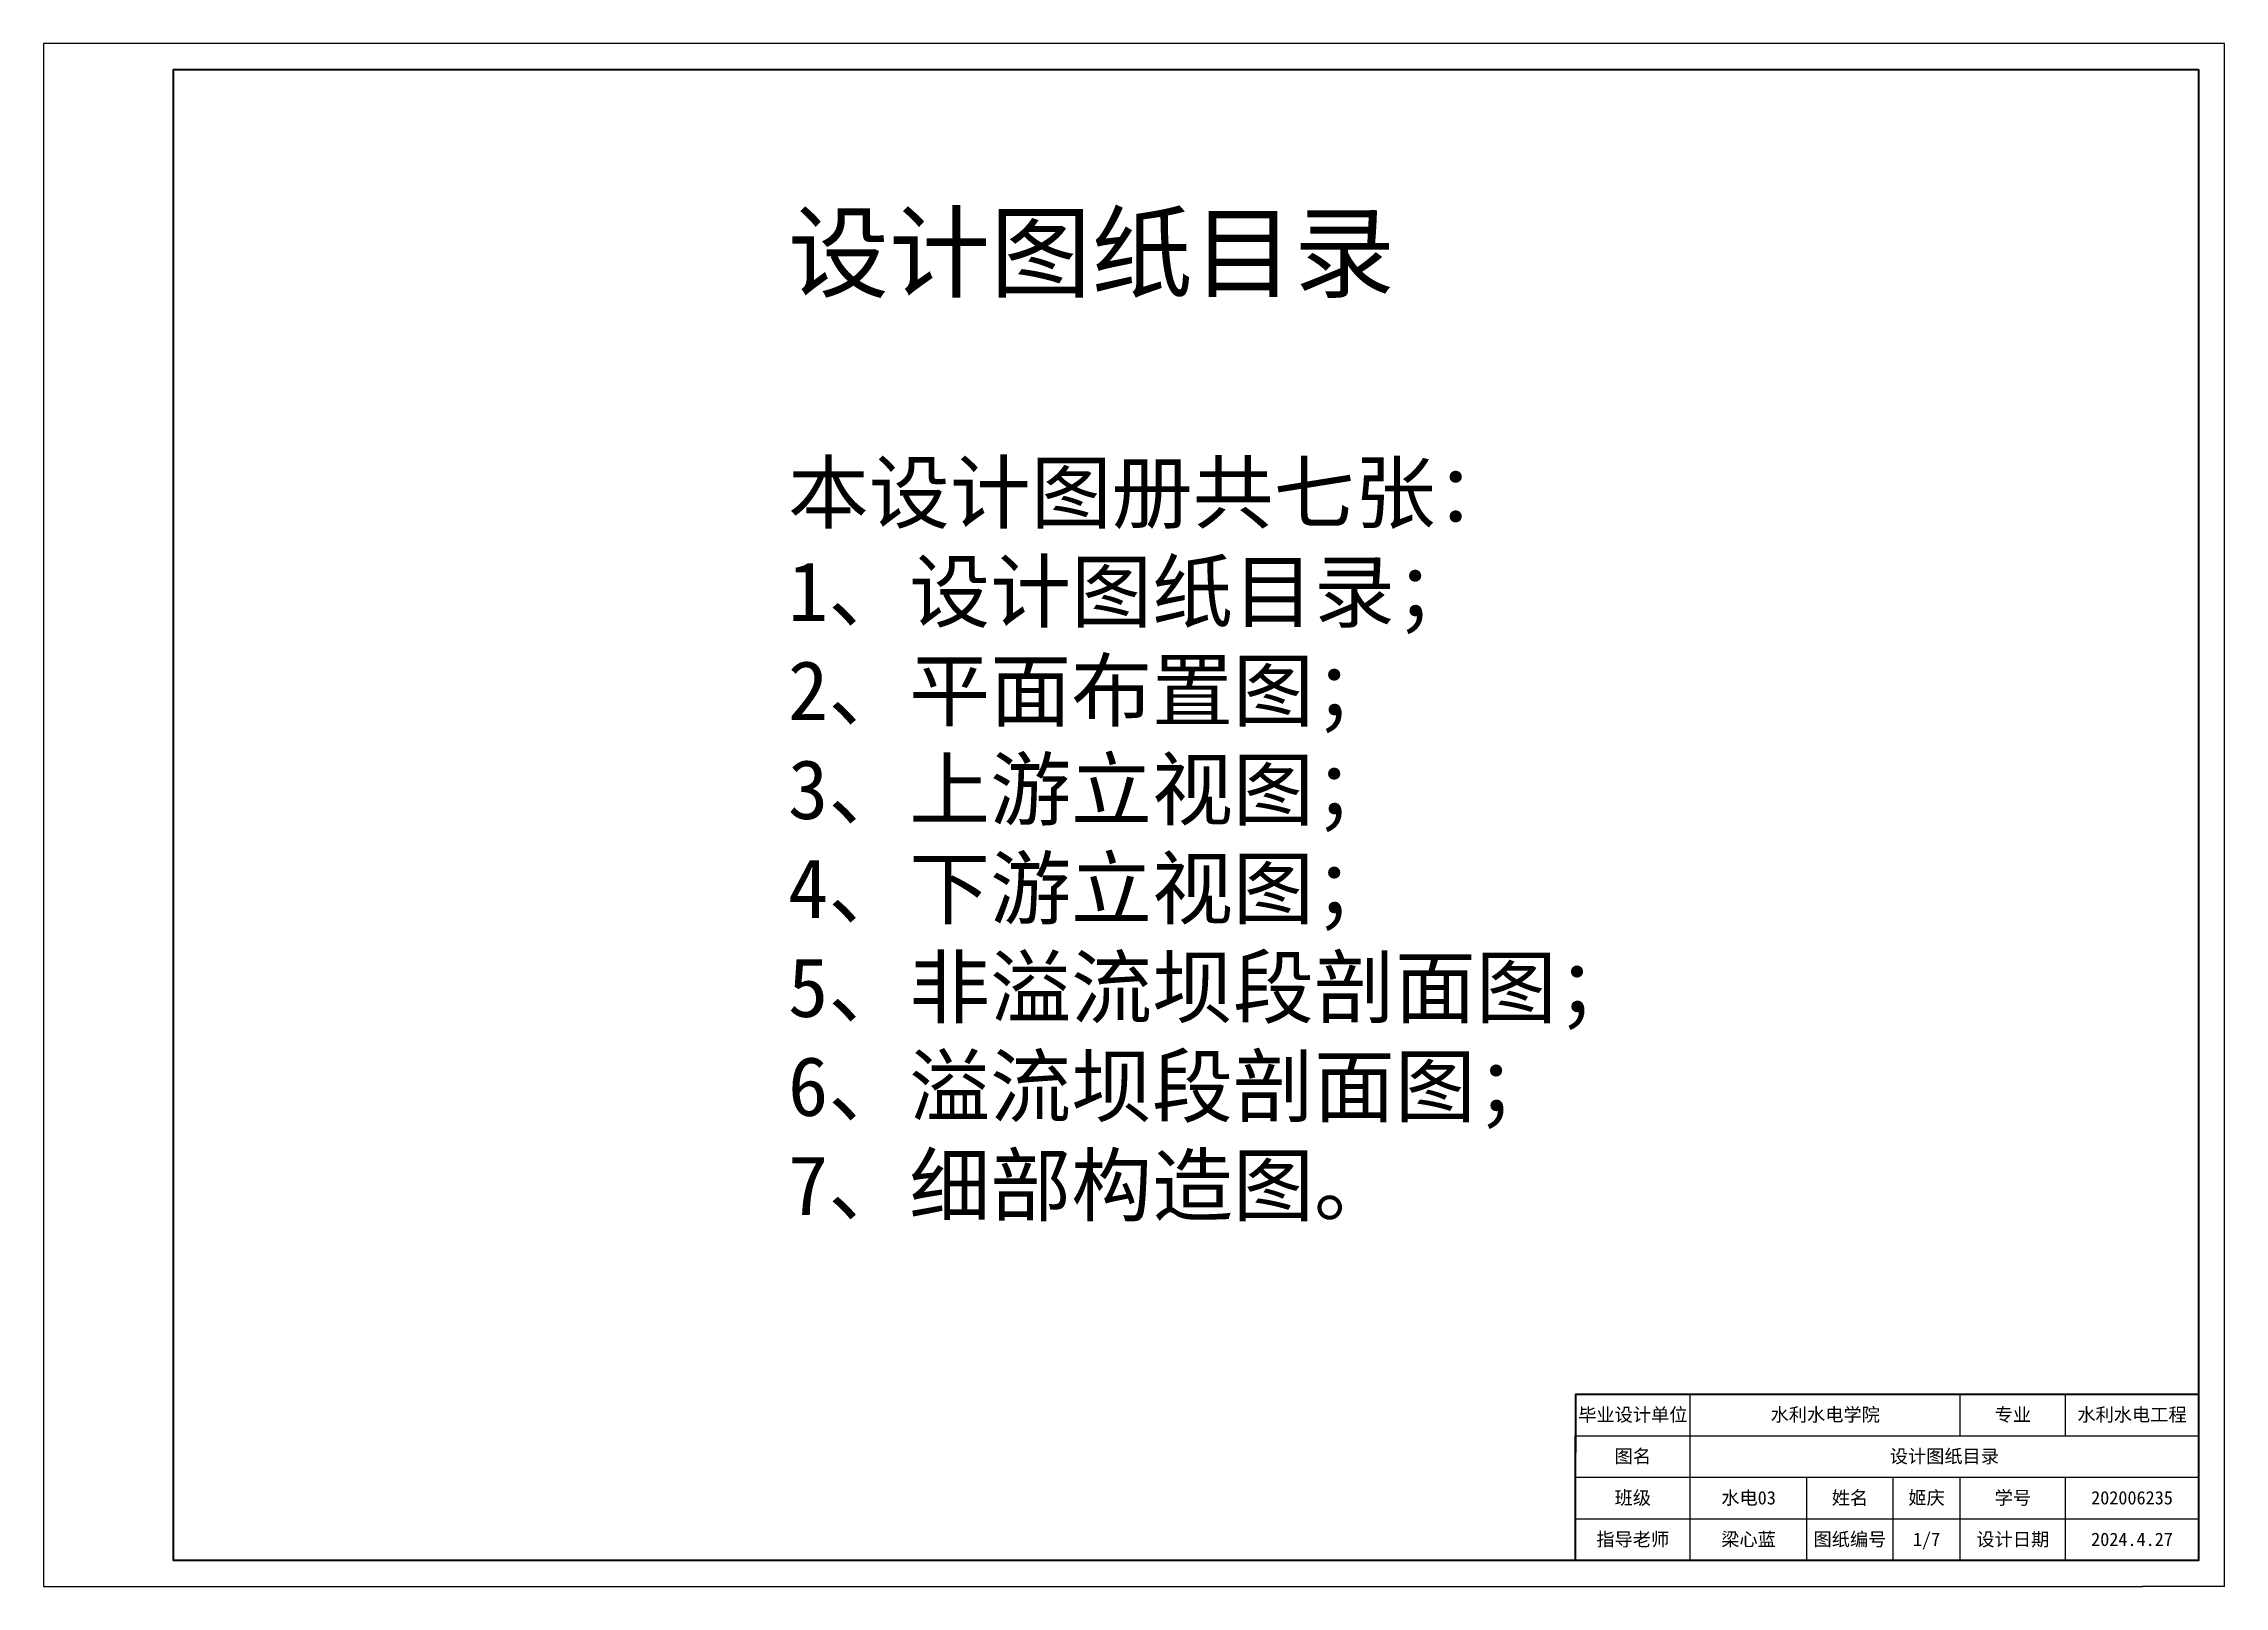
# Model space of a CAD drawing. Header units: millimetres. Extents: x 2545 to 3305, y 1440 to 1672.
# Drawn here: x 2544.7 to 2838.7, y 1440.1 to 1648 of the extents above; entities that cross this region are included whole.
import ezdxf

# ---------------------------------------------------------------- set-up
doc = ezdxf.new("R2010")
doc.units = ezdxf.units.MM
doc.styles.get("Standard").update_dxf_attribs({"font": 'simfang.ttf'})

msp = doc.modelspace()

# ---------------------------------------------------------------- texts
for s, width, gutter_width, insert, char_height, attachment_point in [('{\\fSimSun|b0|i0|c134|p2;设计图纸目录\\P\\P\\H0.8x;本设计图册共七张：\\P1、设计图纸目录；\\P2、平面布置图；\\P3、上游立视图；\\P4、下游立视图；\\P5、非溢流坝段剖面图；\\P6、溢流坝段剖面图；\\P7、细部构造图。}', 141.83677, 1, (2645.042, 1624.861), 10, 1), ('{\\fSimSun|b0|i0|c134|p2;毕业设计单位}', 15.5, 12.5, (2758.947, 1464.141, 18409616), 1.8, 2), ('{\\fSimSun|b0|i0|c134|p2;水利水电学院}', 36.376, 12.5, (2784.885, 1464.148, 18409616), 1.8, 2), ('{\\fSimSun|b0|i0|c134|p2;专业}', 14.215, 12.5, (2810.18, 1464.148, 18409616), 1.8, 2), ('{\\fSimSun|b0|i0|c134|p2;水利水电工程}', 17.909, 12.5, (2826.242, 1464.148, 18409616), 1.8, 2), ('{\\fSimSun|b0|i0|c134|p2;图名}', 15.5, 12.5, (2758.947, 1458.548, 18409616), 1.8, 2), ('{\\fSimSun|b0|i0|c134|p2;设计图纸目录}', 68.5, 12.5, (2800.947, 1458.548, 18409616), 1.8, 2), ('{\\fSimSun|b0|i0|c134|p2;班级}', 15.5, 12.5, (2758.947, 1452.948, 18409616), 1.8, 2), ('{\\fSimSun|b0|i0|c134|p2;水电}03', 15.7, 12.5, (2774.547, 1452.948, 18409616), 1.8, 2), ('{\\fSimSun|b0|i0|c134|p2;姓名}', 11.63, 12.5, (2788.212, 1452.948, 18409616), 1.8, 2), ('{\\fSimSun|b0|i0|c134|p2;姬庆}', 9.046, 12.5, (2798.55, 1452.948, 18409616), 1.8, 2), ('{\\fSimSun|b0|i0|c134|p2;学号}', 14.215, 12.5, (2810.18, 1452.948, 18409616), 1.8, 2), ('202006235', 17.909, 12.5, (2826.242, 1452.948, 18409616), 1.8, 2), ('{\\fSimSun|b0|i0|c134|p2;指导老师}', 15.5, 12.5, (2758.947, 1447.348, 18409616), 1.8, 2), ('{\\fSimSun|b0|i0|c134|p2;梁心蓝}', 15.7, 12.5, (2774.547, 1447.348, 18409616), 1.8, 2), ('{\\fSimSun|b0|i0|c134|p2;图纸编号}', 11.63, 12.5, (2788.212, 1447.348, 18409616), 1.8, 2), ('1/7', 9.046, 12.5, (2798.55, 1447.348, 18409616), 1.8, 2), ('{\\fSimSun|b0|i0|c134|p2;设计日期}', 14.215, 12.5, (2810.18, 1447.348, 18409616), 1.8, 2), ('2024.4.27', 17.909, 12.5, (2826.242, 1447.348, 18409616), 1.8, 2)]:
    msp.add_mtext_dynamic_manual_height_columns(s, width=width, gutter_width=gutter_width, heights=[0], dxfattribs=dict(insert=insert, char_height=char_height, attachment_point=attachment_point))

# ---------------------------------------------------------------- linework, layer by layer
for p, q in [((2838.697, 1648.008, 18409616), (2544.697, 1648.008, 18409616)), ((2544.697, 1648.008, 18409616), (2544.697, 1440.108, 18409616)), ((2838.697, 1440.108, 18409616), (2838.697, 1648.008, 18409616)), ((2751.197, 1443.608, 18409616), (2751.197, 1466.008, 18409616)), ((2751.197, 1466.008, 18409616), (2751.197, 1464.148, 18409616)), ((2751.197, 1466.008, 18409616), (2751.197, 1464.141, 18409616)), ((2766.697, 1443.608, 18409616), (2766.697, 1466.008, 18409616)), ((2803.073, 1460.408, 18409616), (2803.073, 1466.008, 18409616)), ((2817.288, 1460.408, 18409616), (2817.288, 1466.008, 18409616)), ((2751.197, 1460.408, 18409616), (2835.197, 1460.408, 18409616)), ((2751.197, 1460.408, 18409616), (2751.197, 1458.548, 18409616)), ((2751.197, 1454.808, 18409616), (2835.197, 1454.808, 18409616)), ((2751.197, 1454.808, 18409616), (2751.197, 1452.948, 18409616)), ((2782.397, 1443.608, 18409616), (2782.397, 1454.808, 18409616)), ((2794.027, 1443.608, 18409616), (2794.027, 1454.808, 18409616)), ((2803.073, 1443.608, 18409616), (2803.073, 1454.808, 18409616)), ((2817.288, 1443.608, 18409616), (2817.288, 1454.808, 18409616)), ((2751.197, 1449.208, 18409616), (2835.197, 1449.208, 18409616)), ((2751.197, 1449.208, 18409616), (2751.197, 1447.348, 18409616)), ((2544.697, 1440.108, 18409616), (2827.635, 1440.108, 18409616)), ((2838.697, 1440.108, 18409616), (2827.635, 1440.108, 18409616))]:
    msp.add_line(p, q)
at = {"lineweight": 40}
for p, q in [((2751.197, 1466.008, 18409616), (2835.197, 1466.008, 18409616)), ((2751.197, 1466.008, 18409616), (2751.197, 1458.141, 18409616)), ((2751.197, 1454.808, 18409616), (2751.197, 1460.408, 18409616)), ((2751.197, 1449.208, 18409616), (2751.197, 1454.808, 18409616)), ((2751.197, 1443.608, 18409616), (2751.197, 1449.208, 18409616))]:
    msp.add_line(p, q, dxfattribs=at)
at = {"lineweight": 40, "elevation": 18409616}
msp.add_lwpolyline([(2835.197, 1644.508), (2835.197, 1443.608), (2562.197, 1443.608), (2562.197, 1644.508)], close=True, dxfattribs=at)

msp.set_redraw_order([(e.dxf.handle, doc.entitydb.next_handle()) for e in msp.query("TEXT MTEXT ATTDEF DIMENSION ARC_DIMENSION")])  # texts and dimensions are drawn at this point

doc.saveas('drawing.dxf')
